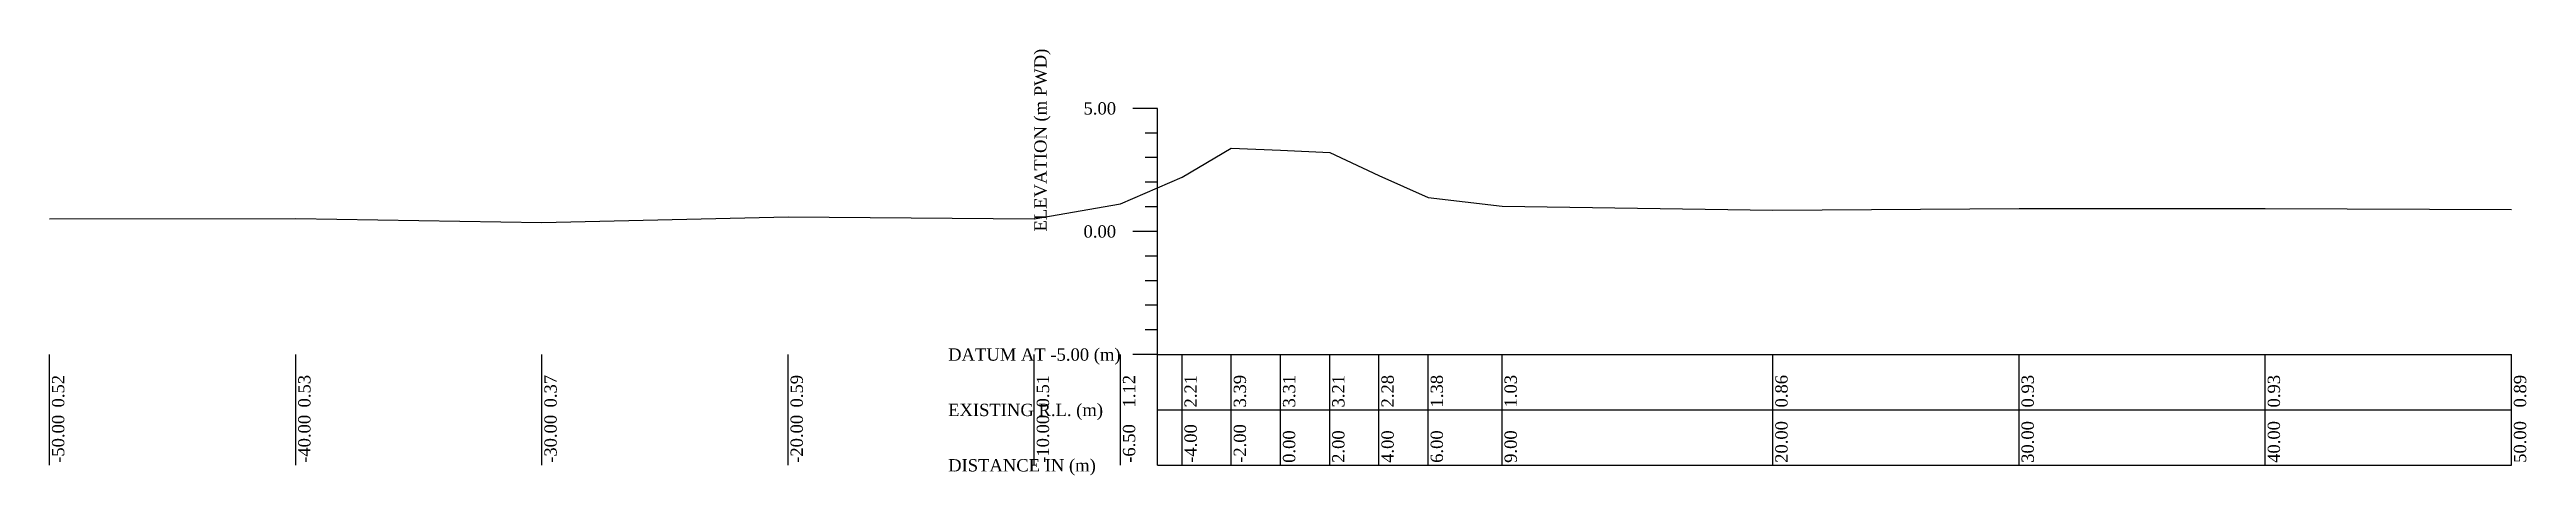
# Model space of a CAD drawing. Header units: metres. Extents: x -148477 to 168932, y -55673 to -2736.
# Drawn here: x -79624.8 to -79524.2, y -22079.5 to -22062.2 of the extents above; entities that cross this region are included whole.
import ezdxf

# ---------------------------------------------------------------- set-up
doc = ezdxf.new("R2010")
doc.units = ezdxf.units.M
doc.styles.add('liza', font='times.ttf', dxfattribs={"height": 2})

msp = doc.modelspace()

# ---------------------------------------------------------------- texts
at = {"color": 6, "linetype": 'Continuous', "lineweight": -3, "ltscale": 0.5, "char_height": 0.5, "attachment_point": 1, "rotation": 90, "style": 'liza'}
for s, insert, width in [('ELEVATION (m PWD)', (-79584.7638, -22069.5916), 10), ('0.52', (-79624.6638, -22076.7416), 2.15), ('0.53', (-79614.6638, -22076.7416), 2.15), ('0.37', (-79604.6638, -22076.7416), 2.15), ('0.59', (-79594.6638, -22076.7416), 2.15), ('0.51', (-79584.6638, -22076.7416), 2.15), ('1.12', (-79581.1638, -22076.7416), 2.15), ('2.21', (-79578.6638, -22076.7416), 2.15), ('3.39', (-79576.6638, -22076.7416), 2.15), ('3.31', (-79574.6638, -22076.7416), 2.15), ('3.21', (-79572.6638, -22076.7416), 2.15), ('2.28', (-79570.6638, -22076.7416), 2.15), ('1.38', (-79568.6638, -22076.7416), 2.15), ('1.03', (-79565.6638, -22076.7416), 2.15), ('0.86', (-79554.6638, -22076.7416), 2.15), ('0.93', (-79544.6638, -22076.7416), 2.15), ('0.93', (-79534.6638, -22076.7416), 2.15), ('0.89', (-79524.6638, -22076.7416), 2.15), ('-50.00', (-79624.6638, -22078.9916), 2.15), ('-40.00', (-79614.6638, -22078.9916), 2.15), ('-30.00', (-79604.6638, -22078.9916), 2.15), ('-20.00', (-79594.6638, -22078.9916), 2.15), ('-10.00', (-79584.6638, -22078.9916), 2.15), ('-6.50', (-79581.1638, -22078.9916), 2.15), ('-4.00', (-79578.6638, -22078.9916), 2.15), ('-2.00', (-79576.6638, -22078.9916), 2.15), ('0.00', (-79574.6638, -22078.9916), 2.15), ('2.00', (-79572.6638, -22078.9916), 2.15), ('4.00', (-79570.6638, -22078.9916), 2.15), ('6.00', (-79568.6638, -22078.9916), 2.15), ('9.00', (-79565.6638, -22078.9916), 2.15), ('20.00', (-79554.6638, -22078.9916), 2.15), ('30.00', (-79544.6638, -22078.9916), 2.15), ('40.00', (-79534.6638, -22078.9916), 2.15), ('50.00', (-79524.6638, -22078.9916), 2.15)]:
    msp.add_mtext(s, dxfattribs=dict(at, insert=insert, width=width))
at = {"color": 6, "linetype": 'Continuous', "lineweight": -3, "ltscale": 0.5, "char_height": 0.5, "attachment_point": 1, "style": 'liza'}
for s, insert, width in [('5.00', (-79582.7638, -22064.3416), 2), ('0.00', (-79582.7638, -22069.3416), 2), ('DATUM AT -5.00 (m)', (-79588.2638, -22074.3416), 7.5), ('EXISTING R.L. (m)', (-79588.2638, -22076.5916), 7.5), ('DISTANCE IN (m)', (-79588.2638, -22078.8416), 7.5)]:
    msp.add_mtext(s, dxfattribs=dict(at, insert=insert, width=width))

# ---------------------------------------------------------------- linework, layer by layer
at = {"color": 6, "linetype": 'Continuous', "lineweight": -3, "ltscale": 0.5}
for p, q in [((-79579.7638, -22064.5916), (-79580.7638, -22064.5916)), ((-79579.7638, -22079.0916), (-79579.7638, -22064.5916)), ((-79579.7638, -22065.5916), (-79580.2638, -22065.5916)), ((-79579.7638, -22066.5916), (-79580.2638, -22066.5916)), ((-79578.7638, -22067.3826), (-79576.7638, -22066.2026)), ((-79576.7638, -22066.2026), (-79574.7638, -22066.2826)), ((-79574.7638, -22066.2826), (-79572.7638, -22066.3826)), ((-79572.7638, -22066.3826), (-79570.7638, -22067.3126)), ((-79581.2638, -22068.4726), (-79578.7638, -22067.3826)), ((-79579.7638, -22067.5916), (-79580.2638, -22067.5916)), ((-79570.7638, -22067.3126), (-79568.7638, -22068.2126)), ((-79584.7638, -22069.0826), (-79581.2638, -22068.4726)), ((-79579.7638, -22068.5916), (-79580.2638, -22068.5916)), ((-79568.7638, -22068.2126), (-79565.7638, -22068.5626)), ((-79565.7638, -22068.5626), (-79554.7638, -22068.7326)), ((-79554.7638, -22068.7326), (-79544.7638, -22068.6626)), ((-79544.7638, -22068.6626), (-79534.7638, -22068.6626)), ((-79534.7638, -22068.6626), (-79524.7638, -22068.7026)), ((-79624.7638, -22069.0726), (-79614.7638, -22069.0626)), ((-79614.7638, -22069.0626), (-79604.7638, -22069.2226)), ((-79604.7638, -22069.2226), (-79594.7638, -22069.0026)), ((-79594.7638, -22069.0026), (-79584.7638, -22069.0826)), ((-79579.7638, -22069.5916), (-79580.7638, -22069.5916)), ((-79579.7638, -22070.5916), (-79580.2638, -22070.5916)), ((-79579.7638, -22071.5916), (-79580.2638, -22071.5916)), ((-79579.7638, -22072.5916), (-79580.2638, -22072.5916)), ((-79579.7638, -22073.5916), (-79580.2638, -22073.5916)), ((-79624.7638, -22079.0916), (-79624.7638, -22074.5916)), ((-79614.7638, -22079.0916), (-79614.7638, -22074.5916)), ((-79604.7638, -22079.0916), (-79604.7638, -22074.5916)), ((-79594.7638, -22079.0916), (-79594.7638, -22074.5916)), ((-79584.7638, -22079.0916), (-79584.7638, -22074.5916)), ((-79581.2638, -22079.0916), (-79581.2638, -22074.5916)), ((-79579.7638, -22074.5916), (-79580.7638, -22074.5916)), ((-79579.7638, -22074.5916), (-79524.7638, -22074.5916)), ((-79578.7638, -22079.0916), (-79578.7638, -22074.5916)), ((-79576.7638, -22079.0916), (-79576.7638, -22074.5916)), ((-79574.7638, -22079.0916), (-79574.7638, -22074.5916)), ((-79572.7638, -22079.0916), (-79572.7638, -22074.5916)), ((-79570.7638, -22079.0916), (-79570.7638, -22074.5916)), ((-79568.7638, -22079.0916), (-79568.7638, -22074.5916)), ((-79565.7638, -22079.0916), (-79565.7638, -22074.5916)), ((-79554.7638, -22079.0916), (-79554.7638, -22074.5916)), ((-79544.7638, -22079.0916), (-79544.7638, -22074.5916)), ((-79534.7638, -22079.0916), (-79534.7638, -22074.5916)), ((-79524.7638, -22079.0916), (-79524.7638, -22074.5916)), ((-79579.7638, -22076.8416), (-79524.7638, -22076.8416)), ((-79579.7638, -22079.0916), (-79524.7638, -22079.0916))]:
    msp.add_line(p, q, dxfattribs=at)

msp.set_redraw_order([(e.dxf.handle, doc.entitydb.next_handle()) for e in msp.query("TEXT MTEXT ATTDEF DIMENSION ARC_DIMENSION")])  # texts and dimensions are drawn at this point

doc.saveas('drawing.dxf')
